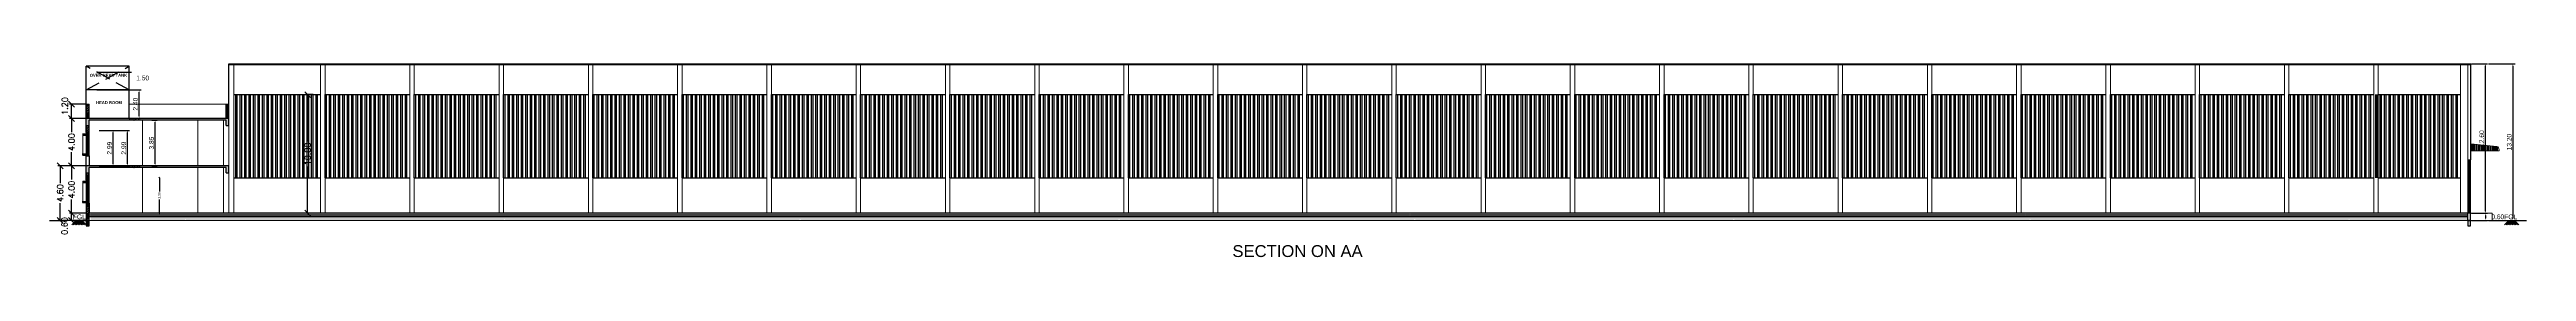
# Model space of a CAD drawing. Header units: metres. Extents: x 6804 to 7881, y 412 to 705.
# Drawn here: x 7270.3 to 7478.4, y 572.7 to 589 of the extents above; entities that cross this region are included whole.
import ezdxf

# ---------------------------------------------------------------- set-up
doc = ezdxf.new("R2010")
doc.units = ezdxf.units.M
doc.header["$LTSCALE"] = 5
doc.header["$PDSIZE"] = -1
doc.linetypes.add('HIDDEN', pattern=[0.375, 0.25, -0.125])
doc.layers.get('0').update_dxf_attribs({"color": 8, "linetype": 'CONTINUOUS'})
doc.layers.get('DEFPOINTS').update_dxf_attribs({"color": 8, "linetype": 'CONTINUOUS'})
for name, color, linetype in [('BLK_1_FLR_0_REGULAR_ROOM_1', 4, 'CONTINUOUS'), ('BLK_1_FLR_0_WC_BATH_HT', 223, 'CONTINUOUS'), ('BLK_1_FLR_1_REGULAR_ROOM_1', 4, 'CONTINUOUS'), ('BLK_1_FLR_1_WC_BATH_HT', 223, 'CONTINUOUS'), ('BLK_1_HT_OF_BLDG', 5, 'CONTINUOUS'), ('BLK_1_PLINTH_HEIGHT', 7, 'CONTINUOUS'), ('BLK_1_ROOF_WATER_TANK_HT', 235, 'CONTINUOUS'), ('DIM', 8, 'CONTINUOUS'), ('HATCH', 8, 'CONTINUOUS'), ('JSC-C-Partion Wall', 8, 'CONTINUOUS'), ('JSC-H-Dimension', 8, 'CONTINUOUS'), ('PDF2_Text', 7, 'CONTINUOUS'), ('TEXT NOTES', 200, 'CONTINUOUS'), ('WALL', 3, 'CONTINUOUS'), ('WINDOW', 5, 'CONTINUOUS')]:
    doc.layers.add(name, color=color, linetype=linetype)
for name, color, linetype, lineweight in [('BLK_1_MUMTY_HT', 83, 'CONTINUOUS', 0), ('JSC-F-Hatch', 8, 'CONTINUOUS', 13), ('SLAB', 10, 'CONTINUOUS', 20), ('THIN LINES', 117, 'CONTINUOUS', 5)]:
    doc.layers.add(name, color=color, linetype=linetype, lineweight=lineweight)
doc.styles.add('1', font='arial.ttf')
doc.styles.add('KK', font='arial.ttf')
doc.styles.add('PDF Arial', font='arial.ttf')
doc.styles.add('ROMANS', font='romans')
doc.styles.get("Standard").update_dxf_attribs({"font": 'arial.ttf'})
doc.styles.add('TITLE', font='arialbd.ttf')
doc.dimstyles.new('app', dxfattribs={"dimtxt": 0.2, "dimasz": 0.1, "dimexe": 0.18, "dimexo": 0.0625, "dimgap": 0.09, "dimtad": 0, "dimzin": 0, "dimdsep": 46, "dimtxsty": 'Standard', "dimblk": 'OBLIQUE', "dimcen": 0.09, "dimse1": 1, "dimse2": 1, "dimclrd": 8, "dimclre": 8, "dimclrt": 6, "dimadec": 0, "dimazin": 0, "dimtfac": 1, "dimtofl": 0, "dimtmove": 0, "dimatfit": 3, "dimfxl": 0, "dimtolj": 1, "dimtzin": 0, "dimarcsym": 0})
doc.dimstyles.new('FSO 100', dxfattribs={"dimtxt": 0.5, "dimasz": 0.5, "dimexe": 0.18, "dimexo": 0.0625, "dimgap": 0.09, "dimtad": 0, "dimzin": 0, "dimdsep": 46, "dimtxsty": 'ROMANS', "dimblk": 'OBLIQUE', "dimcen": 0.01, "dimclrd": 256, "dimclre": 256, "dimclrt": 7, "dimaunit": 1, "dimadec": 3, "dimazin": 0, "dimtfac": 1, "dimtofl": 0, "dimtmove": 1, "dimatfit": 3, "dimfxl": 0, "dimtolj": 1, "dimtzin": 0, "dimarcsym": 0})
doc.dimstyles.get("Standard").update_dxf_attribs({"dimtxt": 0.4, "dimasz": 0.18, "dimexe": 0.18, "dimexo": 0.0625, "dimgap": 0.1, "dimtad": 1, "dimtoh": 1, "dimzin": 0, "dimdsep": 46, "dimtxsty": '1', "dimcen": 0.09, "dimadec": 0, "dimazin": 0, "dimtfac": 1, "dimtofl": 0, "dimtmove": 2, "dimatfit": 3, "dimfxl": 0, "dimtolj": 1, "dimtzin": 0, "dimarcsym": 0})
pattern_1 = [(50, (5130.57912, 2903.36788), (0.1366385017, -0.011954314), [0.0142875, -0.1571625]), (355, (5130.57912, 2903.36788), (-0.026432566, 0.143292634), [0.01143, -0.125730438]), (100.4514447, (5130.5905, 2903.36688), (0.1102059353, 0.131338314), [0.0121425066, -0.1335676834]), (46.1842, (5130.57912, 2903.40598), (0.203309281, -0.031531746), [0.02143125, -0.23574375]), (96.6355576, (5130.59606, 2903.40335), (0.1780531, 0.185569593), [0.018213767, -0.200351706]), (351.184151, (5130.57912, 2903.40598), (0.1780531, 0.185569593), [0.017144975, -0.188594799]), (21, (5130.59817, 2903.39646), (0.1137107935, -0.0766988986), [0.0142875, -0.1571625]), (326, (5130.59817, 2903.39646), (0.046351521, 0.1381409746), [0.01143, -0.12573]), (71.451445, (5130.60764, 2903.39006), (0.1600623145, 0.0614420767), [0.0121425066, -0.133567453]), (37.5, (5130.579115, 2903.36788), (0.00231645244, 0.06341627915), [0, -0.124206, 0, -0.127635, 0, -0.12620625]), (7.5, (5130.579115, 2903.36788), (0.0501147469, 0.0751354311), [0, -0.072771, 0, -0.1213485, 0, -0.04810125]), (327.5, (5130.536634, 2903.36788), (0.1016929464, -0.004296558), [0, -0.047625, 0, -0.14859, 0, -0.1971675]), (317.5, (5130.51758, 2903.36788), (0.111096886, 0.0190698683), [0, -0.0619125, 0, -0.098679, 0, -0.1400175])]
pattern_2 = [(45, (5130.57912, 2903.36788), (-0.1010278814, 0.1010278814), []), (45, (5130.64647, 2903.36788), (-0.1010278814, 0.1010278814), [])]
pattern_3 = [(50, (5130.57912, 2898.96789), (0.1366385017, -0.011954314), [0.0142875, -0.1571625]), (355, (5130.57912, 2898.96789), (-0.026432566, 0.143292634), [0.01143, -0.125730438]), (100.4514447, (5130.5905, 2898.9669), (0.1102059353, 0.131338314), [0.0121425066, -0.1335676834]), (46.1842, (5130.57912, 2899.00599), (0.203309281, -0.031531746), [0.02143125, -0.23574375]), (96.6355576, (5130.59606, 2899.00336), (0.1780531, 0.185569593), [0.018213767, -0.200351706]), (351.184151, (5130.57912, 2899.006), (0.1780531, 0.185569593), [0.017144975, -0.188594799]), (21, (5130.59817, 2898.99646), (0.1137107935, -0.0766988986), [0.0142875, -0.1571625]), (326, (5130.59817, 2898.99646), (0.046351521, 0.1381409746), [0.01143, -0.12573]), (71.451445, (5130.60764, 2898.99007), (0.1600623145, 0.0614420767), [0.0121425066, -0.133567453]), (37.5, (5130.579116, 2898.96789), (0.00231645244, 0.06341627915), [0, -0.124206, 0, -0.127635, 0, -0.12620625]), (7.5, (5130.579116, 2898.96789), (0.0501147469, 0.0751354311), [0, -0.072771, 0, -0.1213485, 0, -0.04810125]), (327.5, (5130.536634, 2898.96789), (0.1016929464, -0.004296558), [0, -0.047625, 0, -0.14859, 0, -0.1971675]), (317.5, (5130.51758, 2898.96789), (0.111096886, 0.0190698683), [0, -0.0619125, 0, -0.098679, 0, -0.1400175])]
pattern_4 = [(90, (7285.92004, 579.37797), (-0.375, 0), []), (90, (7286.04504, 579.50297), (-0.375, 0), [])]
pattern_5 = [(50, (5130.57912, 2907.36788), (0.1366385017, -0.011954314), [0.0142875, -0.1571625]), (355, (5130.57912, 2907.36788), (-0.026432566, 0.143292634), [0.01143, -0.125730438]), (100.4514447, (5130.5905, 2907.36688), (0.1102059353, 0.131338314), [0.0121425066, -0.1335676834]), (46.1842, (5130.57912, 2907.40598), (0.203309281, -0.031531746), [0.02143125, -0.23574375]), (96.6355576, (5130.59606, 2907.40335), (0.1780531, 0.185569593), [0.018213767, -0.200351706]), (351.184151, (5130.57912, 2907.40598), (0.1780531, 0.185569593), [0.017144975, -0.188594799]), (21, (5130.59817, 2907.39646), (0.1137107935, -0.0766988986), [0.0142875, -0.1571625]), (326, (5130.59817, 2907.39646), (0.046351521, 0.1381409746), [0.01143, -0.12573]), (71.451445, (5130.60764, 2907.39006), (0.1600623145, 0.0614420767), [0.0121425066, -0.133567453]), (37.5, (5130.579117, 2907.36788), (0.00231645244, 0.06341627915), [0, -0.124206, 0, -0.127635, 0, -0.12620625]), (7.5, (5130.57912, 2907.36788), (0.0501147469, 0.0751354311), [0, -0.072771, 0, -0.1213485, 0, -0.04810125]), (327.5, (5130.536635, 2907.36788), (0.1016929464, -0.004296558), [0, -0.047625, 0, -0.14859, 0, -0.1971675]), (317.5, (5130.517585, 2907.36788), (0.111096886, 0.0190698683), [0, -0.0619125, 0, -0.098679, 0, -0.1400175])]
pattern_6 = [(50, (5130.57912, 2902.96789), (0.1366385017, -0.011954314), [0.0142875, -0.1571625]), (355, (5130.57912, 2902.96789), (-0.026432566, 0.143292634), [0.01143, -0.125730438]), (100.4514447, (5130.5905, 2902.9669), (0.1102059353, 0.131338314), [0.0121425066, -0.1335676834]), (46.1842, (5130.57912, 2903.00599), (0.203309281, -0.031531746), [0.02143125, -0.23574375]), (96.6355576, (5130.59606, 2903.00336), (0.1780531, 0.185569593), [0.018213767, -0.200351706]), (351.184151, (5130.57912, 2903.006), (0.1780531, 0.185569593), [0.017144975, -0.188594799]), (21, (5130.59817, 2902.99646), (0.1137107935, -0.0766988986), [0.0142875, -0.1571625]), (326, (5130.59817, 2902.99646), (0.046351521, 0.1381409746), [0.01143, -0.12573]), (71.451445, (5130.60764, 2902.99007), (0.1600623145, 0.0614420767), [0.0121425066, -0.133567453]), (37.5, (5130.579117, 2902.96789), (0.00231645244, 0.06341627915), [0, -0.124206, 0, -0.127635, 0, -0.12620625]), (7.5, (5130.57912, 2902.96789), (0.0501147469, 0.0751354311), [0, -0.072771, 0, -0.1213485, 0, -0.04810125]), (327.5, (5130.536636, 2902.96789), (0.1016929464, -0.004296558), [0, -0.047625, 0, -0.14859, 0, -0.1971675]), (317.5, (5130.51759, 2902.96789), (0.111096886, 0.0190698683), [0, -0.0619125, 0, -0.098679, 0, -0.1400175])]

# ---------------------------------------------------------------- blocks, each defined once
blk = doc.blocks.new('A$C7d2c14bc')
at = {"layer": 'WINDOW'}
for p, q in [((0, 1600), (0, 0)), ((0, 1550), (230, 1550)), ((0, 50), (230, 50)), ((72, 50), (72, 1550)), ((90, 50), (90, 1550)), ((90, 1500), (140, 1500)), ((90, 72), (140, 72)), ((140, 50), (140, 1550)), ((158, 50), (158, 1550)), ((230, 0), (230, 1600))]:
    blk.add_line(p, q, dxfattribs=at)
at = {"layer": 'WINDOW', "const_width": 8}
blk.add_lwpolyline([(115, 1500), (115, 72)], dxfattribs=at)
blk = doc.blocks.new('A$C6A8C6AF3')
at = {"layer": 'JSC-H-Dimension', "linetype": 'ByBlock'}
for p, q in [((-131, -80), (-53, 0)), ((-105, -80), (-27, 0)), ((-78, -80), (0, 0)), ((24, -80), (-54, 0)), ((-50, -80), (28, 0)), ((53, -80), (-26, 0)), ((-23, -80), (55, 0)), ((78, -80), (0, 0)), ((107, -80), (28, 0)), ((134, -80), (55, 0))]:
    blk.add_line(p, q, dxfattribs=at)
blk = doc.blocks.new('_Oblique')
at = {"color": 0, "linetype": 'ByBlock', "lineweight": -2}
blk.add_line((-0.5, -0.5), (0.5, 0.5), dxfattribs=at)
blk = doc.blocks.new('*D105')
at = {"layer": 'DEFPOINTS', "color": 0}
for p in [(7272.12, 580.38), (7273.36, 580.38), (7273.36, 576.38)]:
    blk.add_point(p, dxfattribs=at)
at = {"layer": 'DIM', "lineweight": -2}
for p, q in [((7273.3, 580.38), (7271.94, 580.38)), ((7272.12, 580.38), (7272.12, 579.23)), ((7272.12, 576.38), (7272.12, 577.53)), ((7273.3, 576.38), (7271.94, 576.38))]:
    blk.add_line(p, q, dxfattribs=at)
at = {"layer": 'DIM', "lineweight": -2, "xscale": 0.5, "yscale": 0.5, "zscale": 0.5}
for p, rotation in [((7272.12, 580.38), 90), ((7272.12, 576.38), 270)]:
    blk.add_blockref('_Oblique', p, dxfattribs=dict(at, rotation=rotation))
at = {"layer": 'DIM', "color": 7, "insert": (7272.12, 578.38), "char_height": 0.5, "attachment_point": 5, "rotation": 90, "style": 'ROMANS'}
blk.add_mtext('\\A1;4.00', dxfattribs=at)
blk = doc.blocks.new('*D106')
at = {"layer": 'DEFPOINTS', "color": 0}
for p in [(7272.12, 576.38), (7273.36, 576.38), (7273.36, 575.78)]:
    blk.add_point(p, dxfattribs=at)
at = {"layer": 'DIM', "lineweight": -2}
for p, q in [((7273.3, 576.38), (7271.94, 576.38)), ((7273.3, 575.78), (7271.94, 575.78)), ((7272.12, 575.78), (7272.12, 576.38))]:
    blk.add_line(p, q, dxfattribs=at)
at = {"layer": 'DIM', "lineweight": -2, "xscale": 0.5, "yscale": 0.5, "zscale": 0.5}
for p, rotation in [((7272.12, 576.38), 90), ((7272.12, 575.78), 270)]:
    blk.add_blockref('_Oblique', p, dxfattribs=dict(at, rotation=rotation))
at = {"layer": 'DIM', "color": 7, "insert": (7271.54, 575.31), "char_height": 0.5, "attachment_point": 5, "rotation": 90, "style": 'ROMANS'}
blk.add_mtext('\\A1;0.60', dxfattribs=at)
blk = doc.blocks.new('*D107')
at = {"layer": 'DEFPOINTS', "color": 0}
for p in [(7272.12, 585.58), (7273.36, 585.58), (7273.36, 584.38)]:
    blk.add_point(p, dxfattribs=at)
at = {"layer": 'DIM', "lineweight": -2}
for p, q in [((7273.3, 585.58), (7271.94, 585.58)), ((7272.12, 584.38), (7272.12, 585.58)), ((7273.3, 584.38), (7271.94, 584.38))]:
    blk.add_line(p, q, dxfattribs=at)
at = {"layer": 'DIM', "lineweight": -2, "xscale": 0.5, "yscale": 0.5, "zscale": 0.5}
for p, rotation in [((7272.12, 585.58), 90), ((7272.12, 584.38), 270)]:
    blk.add_blockref('_Oblique', p, dxfattribs=dict(at, rotation=rotation))
at = {"layer": 'DIM', "color": 7, "insert": (7271.56, 585.42), "char_height": 0.5, "attachment_point": 5, "rotation": 90, "style": 'ROMANS'}
blk.add_mtext('\\A1;1.20', dxfattribs=at)
blk = doc.blocks.new('*D108')
at = {"layer": 'DEFPOINTS', "color": 0}
for p in [(7271.16, 580.38), (7273.36, 580.38), (7273.36, 575.78)]:
    blk.add_point(p, dxfattribs=at)
at = {"layer": 'DIM', "lineweight": -2}
for p, q in [((7273.3, 580.38), (7270.98, 580.38)), ((7271.16, 580.38), (7271.16, 578.93)), ((7271.16, 575.78), (7271.16, 577.23)), ((7273.3, 575.78), (7270.98, 575.78))]:
    blk.add_line(p, q, dxfattribs=at)
at = {"layer": 'DIM', "lineweight": -2, "xscale": 0.5, "yscale": 0.5, "zscale": 0.5}
for p, rotation in [((7271.16, 580.38), 90), ((7271.16, 575.78), 270)]:
    blk.add_blockref('_Oblique', p, dxfattribs=dict(at, rotation=rotation))
at = {"layer": 'DIM', "color": 7, "insert": (7271.16, 578.08), "char_height": 0.5, "attachment_point": 5, "rotation": 90, "style": 'ROMANS'}
blk.add_mtext('\\A1;4.60', dxfattribs=at)
blk = doc.blocks.new('*D109')
at = {"layer": 'BLK_1_PLINTH_HEIGHT', "color": 0, "lineweight": -2, "ltscale": 400}
for p, q in [((7473.75, 576.38), (7475.11, 576.38)), ((7473.75, 575.78), (7475.11, 575.78)), ((7474.93, 576.2), (7474.93, 575.96))]:
    blk.add_line(p, q, dxfattribs=at)
at = {"layer": 'BLK_1_PLINTH_HEIGHT', "color": 0, "ltscale": 400}
for points in [[(7474.9, 576.2), (7474.96, 576.2), (7474.93, 576.38)], [(7474.9, 575.96), (7474.96, 575.96), (7474.93, 575.78)]]:
    blk.add_solid(points, dxfattribs=at)
at = {"layer": 'DEFPOINTS', "color": 0, "ltscale": 400}
for p in [(7473.69, 576.38), (7473.69, 575.78), (7474.93, 575.78)]:
    blk.add_point(p, dxfattribs=at)
at = {"layer": 'BLK_1_PLINTH_HEIGHT', "color": 0, "ltscale": 400, "insert": (7475.97, 576.08), "char_height": 0.4, "attachment_point": 5, "style": '1'}
blk.add_mtext('\\A1;0.60', dxfattribs=at)
blk = doc.blocks.new('*D110')
at = {"layer": 'BLK_1_HT_OF_BLDG', "color": 0, "lineweight": -2}
for p, q in [((7475.19, 588.98), (7477.42, 588.98)), ((7477.24, 588.8), (7477.24, 575.96)), ((7475.19, 575.78), (7477.42, 575.78))]:
    blk.add_line(p, q, dxfattribs=at)
at = {"layer": 'BLK_1_HT_OF_BLDG', "color": 0}
for points in [[(7477.21, 588.8), (7477.27, 588.8), (7477.24, 588.98)], [(7477.21, 575.96), (7477.27, 575.96), (7477.24, 575.78)]]:
    blk.add_solid(points, dxfattribs=at)
at = {"layer": 'DEFPOINTS', "color": 0}
for p in [(7475.13, 588.98), (7475.12, 575.78), (7477.24, 575.78)]:
    blk.add_point(p, dxfattribs=at)
at = {"layer": 'BLK_1_HT_OF_BLDG', "color": 0, "insert": (7476.94, 582.38), "char_height": 0.4, "attachment_point": 5, "rotation": 90, "style": '1'}
blk.add_mtext('\\A1;13.20', dxfattribs=at)
blk = doc.blocks.new('*D111')
at = {"layer": 'BLK_1_FLR_0_REGULAR_ROOM_1', "color": 0, "lineweight": -2}
for p, q in [((7473.75, 588.98), (7475.11, 588.98)), ((7474.93, 576.56), (7474.93, 588.8)), ((7473.75, 576.38), (7475.11, 576.38))]:
    blk.add_line(p, q, dxfattribs=at)
at = {"layer": 'BLK_1_FLR_0_REGULAR_ROOM_1', "color": 0}
for points in [[(7474.9, 588.8), (7474.96, 588.8), (7474.93, 588.98)], [(7474.9, 576.56), (7474.96, 576.56), (7474.93, 576.38)]]:
    blk.add_solid(points, dxfattribs=at)
at = {"layer": 'DEFPOINTS', "color": 0}
for p in [(7473.69, 588.98), (7474.93, 588.98), (7473.69, 576.38)]:
    blk.add_point(p, dxfattribs=at)
at = {"layer": 'BLK_1_FLR_0_REGULAR_ROOM_1', "color": 0, "insert": (7474.62, 582.68), "char_height": 0.4, "attachment_point": 5, "rotation": 90, "style": '1'}
blk.add_mtext('\\A1;12.60', dxfattribs=at)
blk = doc.blocks.new('*D112')
at = {"layer": 'DEFPOINTS', "color": 0}
for p in [(7272.12, 584.38), (7273.36, 584.38), (7273.36, 580.38)]:
    blk.add_point(p, dxfattribs=at)
at = {"layer": 'DIM', "lineweight": -2}
for p, q in [((7273.3, 584.38), (7271.94, 584.38)), ((7272.12, 584.38), (7272.12, 583.23)), ((7272.12, 580.38), (7272.12, 581.53)), ((7273.3, 580.38), (7271.94, 580.38))]:
    blk.add_line(p, q, dxfattribs=at)
at = {"layer": 'DIM', "lineweight": -2, "xscale": 0.5, "yscale": 0.5, "zscale": 0.5}
for p, rotation in [((7272.12, 584.38), 90), ((7272.12, 580.38), 270)]:
    blk.add_blockref('_Oblique', p, dxfattribs=dict(at, rotation=rotation))
at = {"layer": 'DIM', "color": 7, "insert": (7272.12, 582.38), "char_height": 0.5, "attachment_point": 5, "rotation": 90, "style": 'ROMANS'}
blk.add_mtext('\\A1;4.00', dxfattribs=at)
blk = doc.blocks.new('*D113')
at = {"layer": 'DEFPOINTS', "color": 0}
for p in [(7291.96, 586.38), (7292.48, 586.38), (7292.48, 576.38)]:
    blk.add_point(p, dxfattribs=at)
at = {"layer": 'DIM', "lineweight": -2}
for p, q in [((7292.42, 586.38), (7291.78, 586.38)), ((7291.96, 586.38), (7291.96, 582.43)), ((7291.96, 576.38), (7291.96, 580.32)), ((7292.42, 576.38), (7291.78, 576.38))]:
    blk.add_line(p, q, dxfattribs=at)
at = {"layer": 'DIM', "lineweight": -2, "xscale": 0.5, "yscale": 0.5, "zscale": 0.5}
for p, rotation in [((7291.96, 586.38), 90), ((7291.96, 576.38), 270)]:
    blk.add_blockref('_Oblique', p, dxfattribs=dict(at, rotation=rotation))
at = {"layer": 'DIM', "color": 7, "insert": (7291.96, 581.38), "char_height": 0.5, "attachment_point": 5, "rotation": 90, "style": 'ROMANS'}
blk.add_mtext('\\A1;10.00', dxfattribs=at)
blk = doc.blocks.new('*D55')
at = {"layer": 'BLK_1_ROOF_WATER_TANK_HT', "color": 0, "lineweight": -2}
for p, q in [((7274.25, 588.28), (7277.15, 588.28)), ((7276.97, 586.96), (7276.97, 588.1)), ((7274.25, 586.78), (7277.15, 586.78))]:
    blk.add_line(p, q, dxfattribs=at)
at = {"layer": 'BLK_1_ROOF_WATER_TANK_HT', "color": 0}
for points in [[(7276.94, 588.1), (7277, 588.1), (7276.97, 588.28)], [(7276.94, 586.96), (7277, 586.96), (7276.97, 586.78)]]:
    blk.add_solid(points, dxfattribs=at)
at = {"layer": 'DEFPOINTS', "color": 0}
for p in [(7274.19, 588.28), (7276.97, 588.28), (7274.19, 586.78)]:
    blk.add_point(p, dxfattribs=at)
at = {"layer": 'BLK_1_ROOF_WATER_TANK_HT', "color": 0, "insert": (7278.1, 587.78), "char_height": 0.4, "attachment_point": 5, "style": '1'}
blk.add_mtext('\\A1;1.50', dxfattribs=at)
blk = doc.blocks.new('*D79')
at = {"layer": 'BLK_1_FLR_0_WC_BATH_HT', "lineweight": -2}
for p, q in [((7279.5, 579.38), (7279.5, 578.23)), ((7279.5, 576.38), (7279.5, 577.53))]:
    blk.add_line(p, q, dxfattribs=at)
at = {"layer": 'DEFPOINTS', "color": 0}
for p in [(7279.5, 579.38), (7279.51, 579.38, 0), (7279.51, 576.38)]:
    blk.add_point(p, dxfattribs=at)
at = {"layer": 'BLK_1_FLR_0_WC_BATH_HT', "lineweight": -2, "xscale": 0.1, "yscale": 0.1, "zscale": 0.1}
for p, rotation in [((7279.5, 579.38), 90), ((7279.5, 576.38), 270)]:
    blk.add_blockref('_Oblique', p, dxfattribs=dict(at, rotation=rotation))
at = {"layer": 'BLK_1_FLR_0_WC_BATH_HT', "insert": (7279.5, 577.88), "char_height": 0.2, "attachment_point": 5, "rotation": 90}
blk.add_mtext('\\A1;3.00', dxfattribs=at)
blk = doc.blocks.new('*D193')
at = {"layer": 'BLK_1_MUMTY_HT', "color": 0, "lineweight": -2}
for p, q in [((7277.03, 586.78), (7277.98, 586.78)), ((7277.8, 584.56), (7277.8, 586.6)), ((7279.84, 584.38), (7277.62, 584.38))]:
    blk.add_line(p, q, dxfattribs=at)
at = {"layer": 'BLK_1_MUMTY_HT', "color": 0}
for points in [[(7277.77, 586.6), (7277.83, 586.6), (7277.8, 586.78)], [(7277.77, 584.56), (7277.83, 584.56), (7277.8, 584.38)]]:
    blk.add_solid(points, dxfattribs=at)
at = {"layer": 'DEFPOINTS', "color": 0}
for p in [(7276.97, 586.78), (7277.8, 586.78), (7279.91, 584.38)]:
    blk.add_point(p, dxfattribs=at)
at = {"layer": 'BLK_1_MUMTY_HT', "color": 0, "insert": (7277.49, 585.58), "char_height": 0.4, "attachment_point": 5, "rotation": 90, "style": '1'}
blk.add_mtext('\\A1;2.40', dxfattribs=at)
blk = doc.blocks.new('*D194')
at = {"layer": 'BLK_1_FLR_1_REGULAR_ROOM_1', "color": 4, "lineweight": -2}
for p, q in [((7278.86, 584.23), (7279.32, 584.23)), ((7279.14, 580.56), (7279.14, 584.05)), ((7278.86, 580.38), (7279.32, 580.38))]:
    blk.add_line(p, q, dxfattribs=at)
at = {"layer": 'BLK_1_FLR_1_REGULAR_ROOM_1', "color": 4}
for points in [[(7279.11, 584.05), (7279.17, 584.05), (7279.14, 584.23)], [(7279.11, 580.56), (7279.17, 580.56), (7279.14, 580.38)]]:
    blk.add_solid(points, dxfattribs=at)
at = {"layer": 'DEFPOINTS', "color": 0}
for p in [(7278.8, 584.23), (7279.14, 584.23), (7278.8, 580.38)]:
    blk.add_point(p, dxfattribs=at)
at = {"layer": 'BLK_1_FLR_1_REGULAR_ROOM_1', "color": 4, "insert": (7278.84, 582.3), "char_height": 0.4, "attachment_point": 5, "rotation": 90, "style": '1'}
blk.add_mtext('\\A1;3.85', dxfattribs=at)
blk = doc.blocks.new('*D195')
at = {"layer": 'BLK_1_FLR_1_WC_BATH_HT', "color": 0, "lineweight": -2}
for p, q in [((7274.43, 583.37), (7275.79, 583.37)), ((7275.61, 580.56), (7275.61, 583.19)), ((7274.43, 580.38), (7275.79, 580.38))]:
    blk.add_line(p, q, dxfattribs=at)
at = {"layer": 'BLK_1_FLR_1_WC_BATH_HT', "color": 0}
for points in [[(7275.58, 583.19), (7275.64, 583.19), (7275.61, 583.37)], [(7275.58, 580.56), (7275.64, 580.56), (7275.61, 580.38)]]:
    blk.add_solid(points, dxfattribs=at)
at = {"layer": 'DEFPOINTS', "color": 0}
for p in [(7274.37, 583.37), (7275.61, 583.37), (7274.37, 580.38)]:
    blk.add_point(p, dxfattribs=at)
at = {"layer": 'BLK_1_FLR_1_WC_BATH_HT', "color": 0, "insert": (7275.31, 581.87), "char_height": 0.4, "attachment_point": 5, "rotation": 90, "style": '1'}
blk.add_mtext('\\A1;2.99', dxfattribs=at)
blk = doc.blocks.new('*D210')
at = {"layer": 'BLK_1_FLR_1_WC_BATH_HT', "color": 0, "lineweight": -2}
for p, q in [((7275.63, 583.37), (7276.99, 583.37)), ((7276.81, 580.56), (7276.81, 583.19)), ((7275.63, 580.38), (7276.99, 580.38))]:
    blk.add_line(p, q, dxfattribs=at)
at = {"layer": 'BLK_1_FLR_1_WC_BATH_HT', "color": 0}
for points in [[(7276.78, 583.19), (7276.84, 583.19), (7276.81, 583.37)], [(7276.78, 580.56), (7276.84, 580.56), (7276.81, 580.38)]]:
    blk.add_solid(points, dxfattribs=at)
at = {"layer": 'DEFPOINTS', "color": 0}
for p in [(7275.56, 583.37), (7276.81, 583.37), (7275.56, 580.38)]:
    blk.add_point(p, dxfattribs=at)
at = {"layer": 'BLK_1_FLR_1_WC_BATH_HT', "color": 0, "insert": (7276.51, 581.87), "char_height": 0.4, "attachment_point": 5, "rotation": 90, "style": '1'}
blk.add_mtext('\\A1;2.99', dxfattribs=at)

msp = doc.modelspace()

# ---------------------------------------------------------------- hatches: boundary and pattern name
at = {"layer": 'HATCH'}
h = msp.add_hatch(dxfattribs=at)
h.set_pattern_fill('ANSI32', color=256, scale=0.015, angle=360)
h.set_pattern_definition([(45, (5130.57912, 2903.36788), (-0.1010278814, 0.1010278814), []), (45, (5130.64647, 2903.36788), (-0.1010278814, 0.1010278814), [])])
h.paths.add_polyline_path([(7273.59, 585.578), (7273.36, 585.578), (7273.36, 584.378), (7273.59, 584.378)])
h = msp.add_hatch(dxfattribs=at)
h.set_pattern_fill('ANSI32', color=256, scale=0.015, angle=360)
h.set_pattern_definition([(45, (5142.3381, 2903.36788), (-0.1010278814, 0.1010278814), []), (45, (5142.40545, 2903.36788), (-0.1010278814, 0.1010278814), [])])
h.paths.add_polyline_path([(7285.349, 585.578), (7285.119, 585.578), (7285.119, 584.378), (7285.349, 584.378)])
h = msp.add_hatch(dxfattribs=at)
h.set_pattern_fill('ANSI32', color=256, angle=45)
h.set_pattern_definition(pattern_4)
h.paths.add_polyline_path([(7285.92, 579.378), (7285.92, 586.378), (7293.045, 586.378), (7293.045, 579.378)])
h = msp.add_hatch(dxfattribs=at)
h.set_pattern_fill('ANSI32', color=256, angle=45)
h.set_pattern_definition(pattern_4)
h.paths.add_polyline_path([(7293.42, 579.378), (7293.42, 586.378), (7300.545, 586.378), (7300.545, 579.378)])
h = msp.add_hatch(dxfattribs=at)
h.set_pattern_fill('ANSI32', color=256, angle=45)
h.set_pattern_definition(pattern_4)
h.paths.add_polyline_path([(7300.92, 579.378), (7300.92, 586.378), (7308.045, 586.378), (7308.045, 579.378)])
h = msp.add_hatch(dxfattribs=at)
h.set_pattern_fill('ANSI32', color=256, angle=45)
h.set_pattern_definition(pattern_4)
h.paths.add_polyline_path([(7308.42, 579.378), (7308.42, 586.378), (7315.545, 586.378), (7315.545, 579.378)])
h = msp.add_hatch(dxfattribs=at)
h.set_pattern_fill('ANSI32', color=256, angle=45)
h.set_pattern_definition([(90, (7293.42004, 579.37797), (-0.375, 0), []), (90, (7293.54504, 579.50297), (-0.375, 0), [])])
h.paths.add_polyline_path([(7315.92, 579.378), (7315.92, 586.378), (7323.045, 586.378), (7323.045, 579.378)])
h = msp.add_hatch(dxfattribs=at)
h.set_pattern_fill('ANSI32', color=256, angle=45)
h.set_pattern_definition([(90, (7300.92004, 579.37797), (-0.375, 0), []), (90, (7301.04504, 579.50297), (-0.375, 0), [])])
h.paths.add_polyline_path([(7323.42, 579.378), (7323.42, 586.378), (7330.545, 586.378), (7330.545, 579.378)])
h = msp.add_hatch(dxfattribs=at)
h.set_pattern_fill('ANSI32', color=256, angle=45)
h.set_pattern_definition([(90, (7308.42004, 579.37797), (-0.375, 0), []), (90, (7308.54504, 579.50297), (-0.375, 0), [])])
h.paths.add_polyline_path([(7330.92, 579.378), (7330.92, 586.378), (7338.045, 586.378), (7338.045, 579.378)])
h = msp.add_hatch(dxfattribs=at)
h.set_pattern_fill('ANSI32', color=256, angle=45)
h.set_pattern_definition([(90, (7315.92004, 579.37797), (-0.375, 0), []), (90, (7316.04504, 579.50297), (-0.375, 0), [])])
h.paths.add_polyline_path([(7338.42, 579.378), (7338.42, 586.378), (7345.545, 586.378), (7345.545, 579.378)])
h = msp.add_hatch(dxfattribs=at)
h.set_pattern_fill('ANSI32', color=256, angle=45)
h.set_pattern_definition([(90, (7323.42004, 579.37797), (-0.375, 0), []), (90, (7323.54504, 579.50297), (-0.375, 0), [])])
h.paths.add_polyline_path([(7345.92, 579.378), (7345.92, 586.378), (7353.045, 586.378), (7353.045, 579.378)])
h = msp.add_hatch(dxfattribs=at)
h.set_pattern_fill('ANSI32', color=256, angle=45)
h.set_pattern_definition([(90, (7330.92004, 579.37797), (-0.375, 0), []), (90, (7331.04504, 579.50297), (-0.375, 0), [])])
h.paths.add_polyline_path([(7353.42, 579.378), (7353.42, 586.378), (7360.545, 586.378), (7360.545, 579.378)])
h = msp.add_hatch(dxfattribs=at)
h.set_pattern_fill('ANSI32', color=256, angle=45)
h.set_pattern_definition([(90, (7338.42004, 579.37797), (-0.375, 0), []), (90, (7338.54504, 579.50297), (-0.375, 0), [])])
h.paths.add_polyline_path([(7360.92, 579.378), (7360.92, 586.378), (7368.045, 586.378), (7368.045, 579.378)])
h = msp.add_hatch(dxfattribs=at)
h.set_pattern_fill('ANSI32', color=256, angle=45)
h.set_pattern_definition([(90, (7345.92004, 579.37797), (-0.375, 0), []), (90, (7346.04504, 579.50297), (-0.375, 0), [])])
h.paths.add_polyline_path([(7368.42, 579.378), (7368.42, 586.378), (7375.545, 586.378), (7375.545, 579.378)])
h = msp.add_hatch(dxfattribs=at)
h.set_pattern_fill('ANSI32', color=256, angle=45)
h.set_pattern_definition([(90, (7353.42004, 579.37797), (-0.375, 0), []), (90, (7353.54504, 579.50297), (-0.375, 0), [])])
h.paths.add_polyline_path([(7375.92, 579.378), (7375.92, 586.378), (7383.045, 586.378), (7383.045, 579.378)])
h = msp.add_hatch(dxfattribs=at)
h.set_pattern_fill('ANSI32', color=256, angle=45)
h.set_pattern_definition([(90, (7360.92004, 579.37797), (-0.375, 0), []), (90, (7361.04504, 579.50297), (-0.375, 0), [])])
h.paths.add_polyline_path([(7383.42, 579.378), (7383.42, 586.378), (7390.545, 586.378), (7390.545, 579.378)])
h = msp.add_hatch(dxfattribs=at)
h.set_pattern_fill('ANSI32', color=256, angle=45)
h.set_pattern_definition([(90, (7368.42004, 579.37797), (-0.375, 0), []), (90, (7368.54504, 579.50297), (-0.375, 0), [])])
h.paths.add_polyline_path([(7390.92, 579.378), (7390.92, 586.378), (7398.045, 586.378), (7398.045, 579.378)])
h = msp.add_hatch(dxfattribs=at)
h.set_pattern_fill('ANSI32', color=256, angle=45)
h.set_pattern_definition([(90, (7375.92004, 579.37797), (-0.375, 0), []), (90, (7376.04504, 579.50297), (-0.375, 0), [])])
h.paths.add_polyline_path([(7398.42, 579.378), (7398.42, 586.378), (7405.545, 586.378), (7405.545, 579.378)])
h = msp.add_hatch(dxfattribs=at)
h.set_pattern_fill('ANSI32', color=256, angle=45)
h.set_pattern_definition([(90, (7383.42004, 579.37797), (-0.375, 0), []), (90, (7383.54504, 579.50297), (-0.375, 0), [])])
h.paths.add_polyline_path([(7405.92, 579.378), (7405.92, 586.378), (7413.045, 586.378), (7413.045, 579.378)])
h = msp.add_hatch(dxfattribs=at)
h.set_pattern_fill('ANSI32', color=256, angle=45)
h.set_pattern_definition([(90, (7390.92004, 579.37797), (-0.375, 0), []), (90, (7391.04504, 579.50297), (-0.375, 0), [])])
h.paths.add_polyline_path([(7413.42, 579.378), (7413.42, 586.378), (7420.545, 586.378), (7420.545, 579.378)])
h = msp.add_hatch(dxfattribs=at)
h.set_pattern_fill('ANSI32', color=256, angle=45)
h.set_pattern_definition([(90, (7398.42004, 579.37797), (-0.375, 0), []), (90, (7398.54504, 579.50297), (-0.375, 0), [])])
h.paths.add_polyline_path([(7420.92, 579.378), (7420.92, 586.378), (7428.045, 586.378), (7428.045, 579.378)])
h = msp.add_hatch(dxfattribs=at)
h.set_pattern_fill('ANSI32', color=256, angle=45)
h.set_pattern_definition([(90, (7405.92004, 579.37797), (-0.375, 0), []), (90, (7406.04504, 579.50297), (-0.375, 0), [])])
h.paths.add_polyline_path([(7428.42, 579.378), (7428.42, 586.378), (7435.545, 586.378), (7435.545, 579.378)])
h = msp.add_hatch(dxfattribs=at)
h.set_pattern_fill('ANSI32', color=256, angle=45)
h.set_pattern_definition([(90, (7413.42004, 579.37797), (-0.375, 0), []), (90, (7413.54504, 579.50297), (-0.375, 0), [])])
h.paths.add_polyline_path([(7435.92, 579.378), (7435.92, 586.378), (7443.045, 586.378), (7443.045, 579.378)])
h = msp.add_hatch(dxfattribs=at)
h.set_pattern_fill('ANSI32', color=256, angle=45)
h.set_pattern_definition([(90, (7420.92004, 579.37797), (-0.375, 0), []), (90, (7421.04504, 579.50297), (-0.375, 0), [])])
h.paths.add_polyline_path([(7443.42, 579.378), (7443.42, 586.378), (7450.545, 586.378), (7450.545, 579.378)])
h = msp.add_hatch(dxfattribs=at)
h.set_pattern_fill('ANSI32', color=256, angle=45)
h.set_pattern_definition([(90, (7428.42004, 579.37797), (-0.375, 0), []), (90, (7428.54504, 579.50297), (-0.375, 0), [])])
h.paths.add_polyline_path([(7450.92, 579.378), (7450.92, 586.378), (7458.045, 586.378), (7458.045, 579.378)])
h = msp.add_hatch(dxfattribs=at)
h.set_pattern_fill('ANSI32', color=256, angle=45)
h.set_pattern_definition([(90, (7435.92004, 579.37797), (-0.375, 0), []), (90, (7436.04504, 579.50297), (-0.375, 0), [])])
h.paths.add_polyline_path([(7458.42, 579.378), (7458.42, 586.378), (7465.545, 586.378), (7465.545, 579.378)])
h = msp.add_hatch(dxfattribs=at)
h.set_pattern_fill('ANSI32', color=256, angle=45)
h.set_pattern_definition([(90, (7443.2155, 579.37797), (-0.375, 0), []), (90, (7443.3405, 579.50297), (-0.375, 0), [])])
h.paths.add_polyline_path([(7465.715, 579.378), (7465.715, 586.378), (7472.84, 586.378), (7472.84, 579.378)])
h = msp.add_hatch(dxfattribs=at)
h.set_pattern_fill('AR-CONC', color=256, scale=0.00075, angle=360)
h.set_pattern_definition(pattern_6)
h.paths.add_polyline_path([(7273.36, 583.078), (7273.06, 583.078), (7273.06, 582.978), (7273.36, 582.978)])
h = msp.add_hatch(dxfattribs=at)
h.set_pattern_fill('AR-CONC', color=256, scale=0.00075, angle=360)
h.set_pattern_definition(pattern_5)
h.paths.add_polyline_path([(7277.02, 584.378), (7273.36, 584.378), (7273.36, 583.778), (7273.59, 583.778), (7273.59, 584.228), (7277.02, 584.228)])
h = msp.add_hatch(dxfattribs=at)
h.set_pattern_fill('ANSI32', color=256, scale=0.015, angle=360)
h.set_pattern_definition([(45, (5130.57912, 2907.36788), (-0.1010278814, 0.1010278814), []), (45, (5130.64647, 2907.36788), (-0.1010278814, 0.1010278814), [])])
h.paths.add_polyline_path([(7273.59, 583.778), (7273.36, 583.778), (7273.36, 583.178), (7273.59, 583.178)])
h = msp.add_hatch(dxfattribs=at)
h.set_pattern_fill('AR-CONC', color=256, scale=0.00075, angle=360)
h.set_pattern_definition(pattern_6)
h.paths.add_polyline_path([(7273.59, 583.178), (7273.36, 583.178), (7273.36, 582.978), (7273.59, 582.978), (7273.59, 582.978)])
h = msp.add_hatch(dxfattribs=at)
h.set_pattern_fill('AR-CONC', color=256, scale=0.00075, angle=360)
h.set_pattern_definition(pattern_5)
h.paths.add_polyline_path([(7277.935, 584.378), (7277.02, 584.378), (7277.02, 584.228), (7277.935, 584.228)])
h = msp.add_hatch(dxfattribs=at)
h.set_pattern_fill('AR-CONC', color=256, scale=0.00075, angle=360)
h.set_pattern_definition(pattern_5)
h.paths.add_polyline_path([(7285.349, 584.378), (7277.935, 584.378), (7277.935, 584.228), (7285.119, 584.228), (7285.119, 583.778), (7285.349, 583.778)])
h = msp.add_hatch(dxfattribs=at)
h.set_pattern_fill('AR-CONC', color=256, scale=0.00075, angle=360)
h.set_pattern_definition(pattern_5)
h.paths.add_polyline_path([(7273.36, 581.378), (7273.06, 581.378), (7273.06, 581.278), (7273.36, 581.278)])
h = msp.add_hatch(dxfattribs=at)
h.set_pattern_fill('AR-CONC', color=256, scale=0.00075, angle=360)
h.set_pattern_definition(pattern_5)
h.paths.add_polyline_path([(7273.59, 581.378), (7273.36, 581.378), (7273.36, 581.278), (7273.36, 581.278), (7273.36, 581.228), (7273.59, 581.228)])
h = msp.add_hatch(dxfattribs=at)
h.set_pattern_fill('ANSI32', color=256, scale=0.02, angle=45)
h.set_pattern_definition([(90, (5504.412, 3708.13706), (-0.1905, 1e-16), []), (90, (5504.4755, 3708.20056), (-0.1905, 1e-16), [])])
h.paths.add_polyline_path([(7475.501, 581.646), (7476.081, 581.646), (7476.081, 581.734, 0.3187078), (7475.88, 582.017), (7473.696, 582.24), (7473.711, 581.646)])
h = msp.add_hatch(dxfattribs=at)
h.set_pattern_fill('AR-CONC', color=256, scale=0.00075, angle=360)
h.set_pattern_definition(pattern_3)
h.paths.add_polyline_path([(7273.36, 579.078), (7273.06, 579.078), (7273.06, 578.978), (7273.36, 578.978)])
h = msp.add_hatch(dxfattribs=at)
h.set_pattern_fill('AR-CONC', color=256, scale=0.00075, angle=360)
h.set_pattern_definition(pattern_1)
h.paths.add_polyline_path([(7277.02, 580.378), (7273.36, 580.378), (7273.36, 579.778), (7273.59, 579.778), (7273.59, 580.228), (7277.02, 580.228)])
h = msp.add_hatch(dxfattribs=at)
h.set_pattern_fill('ANSI32', color=256, scale=0.015, angle=360)
h.set_pattern_definition(pattern_2)
h.paths.add_polyline_path([(7273.59, 579.778), (7273.36, 579.778), (7273.36, 579.178), (7273.59, 579.178)])
h = msp.add_hatch(dxfattribs=at)
h.set_pattern_fill('AR-CONC', color=256, scale=0.00075, angle=360)
h.set_pattern_definition(pattern_3)
h.paths.add_polyline_path([(7273.59, 579.178), (7273.36, 579.178), (7273.36, 578.978), (7273.59, 578.978), (7273.59, 578.978)])
h = msp.add_hatch(dxfattribs=at)
h.set_pattern_fill('AR-CONC', color=256, scale=0.00075, angle=360)
h.set_pattern_definition(pattern_1)
h.paths.add_polyline_path([(7277.935, 580.378), (7277.02, 580.378), (7277.02, 580.228), (7277.935, 580.228)])
h = msp.add_hatch(dxfattribs=at)
h.set_pattern_fill('AR-CONC', color=256, scale=0.00075, angle=360)
h.set_pattern_definition(pattern_1)
h.paths.add_polyline_path([(7285.349, 580.378), (7277.935, 580.378), (7277.935, 580.228), (7285.119, 580.228), (7285.119, 579.778), (7285.349, 579.778)])
h = msp.add_hatch(dxfattribs=at)
h.set_pattern_fill('AR-CONC', color=256, scale=0.00075, angle=360)
h.set_pattern_definition(pattern_1)
h.paths.add_polyline_path([(7273.36, 577.378), (7273.06, 577.378), (7273.06, 577.278), (7273.36, 577.278)])
h = msp.add_hatch(dxfattribs=at)
h.set_pattern_fill('AR-CONC', color=256, scale=0.00075, angle=360)
h.set_pattern_definition(pattern_1)
h.paths.add_polyline_path([(7273.59, 577.378), (7273.36, 577.378), (7273.36, 577.278), (7273.36, 577.278), (7273.36, 577.228), (7273.59, 577.228)])
h = msp.add_hatch(dxfattribs=at)
h.set_pattern_fill('ANSI32', color=256, scale=0.015, angle=360)
h.set_pattern_definition(pattern_2)
h.paths.add_polyline_path([(7273.59, 577.228), (7273.59, 576.378), (7273.59, 576.378), (7273.59, 576.078), (7273.59, 575.778), (7273.59, 575.328), (7273.36, 575.328), (7273.36, 575.778), (7273.36, 577.228)])
h = msp.add_hatch(dxfattribs=at)
h.set_pattern_fill('AR-CONC', color=256, scale=0.00075, angle=360)
h.set_pattern_definition([(50, (5697.55052, 1968.75649), (0.136638502, -0.011954314), [0.0142875, -0.1571625]), (355, (5697.55052, 1968.75649), (-0.026432566, 0.143292634), [0.01143, -0.125730438]), (100.451445, (5697.5619, 1968.7555), (0.110205935, 0.131338314), [0.012142507, -0.133567683]), (46.1842, (5697.55052, 1968.79459), (0.20330928, -0.031531746), [0.02143125, -0.23574375]), (96.635558, (5697.56746, 1968.79196), (0.1780531, 0.185569593), [0.018213767, -0.200351706]), (351.184151, (5697.55052, 1968.7946), (0.1780531, 0.185569593), [0.017144975, -0.188594799]), (21, (5697.56957, 1968.78507), (0.1137107935, -0.0766988986), [0.0142875, -0.1571625]), (326, (5697.56957, 1968.78507), (0.046351521, 0.138140975), [0.01143, -0.12573]), (71.451445, (5697.57905, 1968.77867), (0.1600623145, 0.061442077), [0.012142507, -0.133567453]), (37.5, (5697.55052, 1968.75649), (0.0023164524, 0.0634162792), [0, -0.124206, 0, -0.127635, 0, -0.12620625]), (7.5, (5697.55052, 1968.75649), (0.0501147469, 0.0751354311), [0, -0.072771, 0, -0.1213485, 0, -0.04810125]), (327.5, (5697.50804, 1968.75649), (0.1016929464, -0.004296558), [0, -0.047625, 0, -0.14859, 0, -0.1971675]), (317.5, (5697.48899, 1968.75649), (0.111096886, 0.0190698683), [0, -0.0619125, 0, -0.098679, 0, -0.1400175])])
h.paths.add_polyline_path([(7273.59, 575.778), (7273.36, 575.778), (7273.36, 575.328), (7273.59, 575.328)])
at = {"layer": 'HATCH', "ltscale": 2}
h = msp.add_hatch(dxfattribs=at)
h.set_pattern_fill('AR-CONC', color=256, scale=0.01)
h.set_pattern_definition([(50, (593.5622, 555.8962), (1.8218467, -0.15939086), [0.1905, -2.0955]), (355, (593.5622, 555.8962), (-0.3524342, 1.91056845), [0.1524, -1.67640584]), (100.451445, (593.714, 555.8829), (1.46941247, 1.7511775), [0.1619001, -1.78090245]), (46.1842, (593.5622, 556.4042), (2.7107904, -0.4204233), [0.28575, -3.14325]), (96.635558, (593.7881, 556.3691), (2.3740413, 2.4742612), [0.2428502, -2.6713561]), (351.18415, (593.5622, 556.4042), (2.3740413, 2.4742612), [0.2285997, -2.5145973]), (21, (593.8162, 556.2772), (1.5161439, -1.02265198), [0.1905, -2.0955]), (326, (593.8162, 556.2772), (0.6180203, 1.84187966), [0.1524, -1.6764]), (71.451445, (593.9426, 556.192), (2.1341642, 0.8192277), [0.1619001, -1.7808994]), (37.5, (593.56224, 555.8962), (0.03088603, 0.84555039), [0, -1.65608, 0, -1.7018, 0, -1.68275]), (7.5, (593.5622, 555.8962), (0.66819663, 1.00180575), [0, -0.97028, 0, -1.61798, 0, -0.64135]), (327.5, (592.9958, 555.8962), (1.35590595, -0.05728744), [0, -0.635, 0, -1.9812, 0, -2.6289]), (317.5, (592.7418, 555.8962), (1.48129181, 0.2542649), [0, -0.8255, 0, -1.31572, 0, -1.8669])])
h.paths.add_polyline_path([(7325.42, 576.378), (7273.74, 576.378), (7273.74, 576.228), (7325.42, 576.228)])
h = msp.add_hatch(dxfattribs=at)
h.set_pattern_fill('AR-CONC', color=256, scale=0.008)
h.set_pattern_definition([(50, (593.6641, 578.2289), (1.45747735, -0.12751268), [0.1524, -1.6764]), (355, (593.6641, 578.2289), (-0.28194737, 1.52845476), [0.12192, -1.34112467]), (100.451445, (593.7856, 578.2182), (1.17552998, 1.40094202), [0.12952007, -1.42472196]), (46.1842, (593.6641, 578.6353), (2.16863233, -0.3363386), [0.2286, -2.5146]), (96.635558, (593.8448, 578.6072), (1.8992331, 1.979409), [0.1942802, -2.1370849]), (351.18415, (593.6641, 578.6353), (1.8992331, 1.979409), [0.1828797, -2.01167786]), (21, (593.8673, 578.5337), (1.21291513, -0.81812159), [0.1524, -1.6764]), (326, (593.8673, 578.5337), (0.49441623, 1.47350373), [0.12192, -1.34112]), (71.451445, (593.9684, 578.4655), (1.70733135, 0.65538215), [0.12952007, -1.4247195]), (37.5, (593.6641, 578.22887), (0.024708826, 0.67644031), [0, -1.324864, 0, -1.36144, 0, -1.3462]), (7.5, (593.6641, 578.2289), (0.5345573, 0.8014446), [0, -0.776224, 0, -1.294384, 0, -0.51308]), (327.5, (593.211, 578.22887), (1.08472476, -0.04582995), [0, -0.508, 0, -1.58496, 0, -2.10312]), (317.5, (593.0078, 578.2289), (1.18503345, 0.20341193), [0, -0.6604, 0, -1.052576, 0, -1.49352])])
h.paths.add_polyline_path([(7325.42, 576.228), (7273.74, 576.228), (7273.74, 576.078), (7325.42, 576.078)])
at = {"layer": 'HATCH'}
h = msp.add_hatch(dxfattribs=at)
h.set_pattern_fill('EARTH', color=256, scale=0.03, angle=49)
h.set_pattern_definition([(49, (7306.8133, 575.77797), (-0.0187929, 0.2687514), [0.1905, -0.1905]), (49, (7306.7594, 575.82484), (-0.0187929, 0.2687514), [0.1905, -0.1905]), (49, (7306.70548, 575.8717), (-0.0187929, 0.2687514), [0.1905, -0.1905]), (139, (7306.70313, 575.9053), (-0.2687514, -0.0187929), [0.1905, -0.1905]), (139, (7306.75, 575.95921), (-0.2687514, -0.0187929), [0.1905, -0.1905]), (139, (7306.79687, 576.01313), (-0.2687514, -0.0187929), [0.1905, -0.1905])])
h.paths.add_polyline_path([(7281.814, 575.778), (7308.447, 575.778), (7308.447, 575.896), (7308.62, 575.778), (7325.42, 575.778), (7325.42, 576.078), (7273.74, 576.078), (7273.74, 575.778), (7281.641, 575.778), (7281.641, 575.896)])
at = {"layer": 'HATCH', "ltscale": 2}
h = msp.add_hatch(dxfattribs=at)
h.set_pattern_fill('AR-CONC', color=256, scale=0.008)
h.set_pattern_definition([(50, (601.1138, 578.3789), (1.45747735, -0.12751268), [0.1524, -1.6764]), (355, (601.1138, 578.3789), (-0.28194737, 1.52845476), [0.12192, -1.34112467]), (100.451445, (601.2352, 578.3682), (1.17552998, 1.40094202), [0.12952007, -1.42472196]), (46.1842, (601.1138, 578.7853), (2.16863233, -0.3363386), [0.2286, -2.5146]), (96.635558, (601.2945, 578.7572), (1.8992331, 1.979409), [0.1942802, -2.1370849]), (351.18415, (601.1138, 578.7853), (1.8992331, 1.979409), [0.1828797, -2.01167786]), (21, (601.317, 578.6837), (1.21291513, -0.81812159), [0.1524, -1.6764]), (326, (601.317, 578.6837), (0.49441623, 1.47350373), [0.12192, -1.34112]), (71.451445, (601.418, 578.6155), (1.70733135, 0.65538215), [0.12952007, -1.4247195]), (37.5, (601.1138, 578.37887), (0.024708826, 0.67644031), [0, -1.324864, 0, -1.36144, 0, -1.3462]), (7.5, (601.1138, 578.3789), (0.5345573, 0.8014446), [0, -0.776224, 0, -1.294384, 0, -0.51308]), (327.5, (600.66065, 578.37887), (1.08472476, -0.04582995), [0, -0.508, 0, -1.58496, 0, -2.10312]), (317.5, (600.45745, 578.3789), (1.18503345, 0.20341193), [0, -0.6604, 0, -1.052576, 0, -1.49352])])
h.paths.add_polyline_path([(7332.87, 576.378), (7281.19, 576.378), (7281.19, 576.228), (7332.87, 576.228)])
h = msp.add_hatch(dxfattribs=at)
h.set_pattern_fill('AR-CONC', color=256, scale=0.008)
h.set_pattern_definition([(50, (601.1138, 578.2289), (1.45747735, -0.12751268), [0.1524, -1.6764]), (355, (601.1138, 578.2289), (-0.28194737, 1.52845476), [0.12192, -1.34112467]), (100.451445, (601.2352, 578.2182), (1.17552998, 1.40094202), [0.12952007, -1.42472196]), (46.1842, (601.1138, 578.6353), (2.16863233, -0.3363386), [0.2286, -2.5146]), (96.635558, (601.2945, 578.6072), (1.8992331, 1.979409), [0.1942802, -2.1370849]), (351.18415, (601.1138, 578.6353), (1.8992331, 1.979409), [0.1828797, -2.01167786]), (21, (601.317, 578.5337), (1.21291513, -0.81812159), [0.1524, -1.6764]), (326, (601.317, 578.5337), (0.49441623, 1.47350373), [0.12192, -1.34112]), (71.451445, (601.418, 578.4655), (1.70733135, 0.65538215), [0.12952007, -1.4247195]), (37.5, (601.1138, 578.22887), (0.024708826, 0.67644031), [0, -1.324864, 0, -1.36144, 0, -1.3462]), (7.5, (601.1138, 578.2289), (0.5345573, 0.8014446), [0, -0.776224, 0, -1.294384, 0, -0.51308]), (327.5, (600.66065, 578.22887), (1.08472476, -0.04582995), [0, -0.508, 0, -1.58496, 0, -2.10312]), (317.5, (600.45745, 578.2289), (1.18503345, 0.20341193), [0, -0.6604, 0, -1.052576, 0, -1.49352])])
h.paths.add_polyline_path([(7332.87, 576.228), (7281.19, 576.228), (7281.19, 576.078), (7332.87, 576.078)])
at = {"layer": 'HATCH'}
h = msp.add_hatch(dxfattribs=at)
h.set_pattern_fill('EARTH', color=256, scale=0.03, angle=49)
h.set_pattern_definition([(49, (7358.47831, 575.77797), (-0.0187929, 0.2687514), [0.1905, -0.1905]), (49, (7358.4244, 575.82484), (-0.0187929, 0.2687514), [0.1905, -0.1905]), (49, (7358.37048, 575.8717), (-0.0187929, 0.2687514), [0.1905, -0.1905]), (139, (7358.36813, 575.9053), (-0.2687514, -0.0187929), [0.1905, -0.1905]), (139, (7358.415, 575.95921), (-0.2687514, -0.0187929), [0.1905, -0.1905]), (139, (7358.46187, 576.01313), (-0.2687514, -0.0187929), [0.1905, -0.1905])])
h.paths.add_polyline_path([(7333.479, 575.778), (7360.112, 575.778), (7360.112, 575.896), (7360.285, 575.778), (7377.085, 575.778), (7377.085, 576.078), (7325.405, 576.078), (7325.405, 575.778), (7333.306, 575.778), (7333.306, 575.896)])
at = {"layer": 'HATCH', "ltscale": 2}
h = msp.add_hatch(dxfattribs=at)
h.set_pattern_fill('AR-CONC', color=256, scale=0.008)
h.set_pattern_definition([(50, (652.8026, 578.3789), (1.45747735, -0.12751268), [0.1524, -1.6764]), (355, (652.8026, 578.3789), (-0.28194737, 1.52845476), [0.12192, -1.34112467]), (100.451445, (652.9241, 578.3682), (1.17552998, 1.40094202), [0.12952007, -1.42472196]), (46.1842, (652.8026, 578.7853), (2.16863233, -0.3363386), [0.2286, -2.5146]), (96.635558, (652.9833, 578.7572), (1.8992331, 1.979409), [0.1942802, -2.1370849]), (351.18415, (652.8026, 578.7853), (1.8992331, 1.979409), [0.1828797, -2.01167786]), (21, (653.0058, 578.6837), (1.21291513, -0.81812159), [0.1524, -1.6764]), (326, (653.0058, 578.6837), (0.49441623, 1.47350373), [0.12192, -1.34112]), (71.451445, (653.1069, 578.6155), (1.70733135, 0.65538215), [0.12952007, -1.4247195]), (37.5, (652.8026, 578.37887), (0.024708826, 0.67644031), [0, -1.324864, 0, -1.36144, 0, -1.3462]), (7.5, (652.8026, 578.3789), (0.5345573, 0.8014446), [0, -0.776224, 0, -1.294384, 0, -0.51308]), (327.5, (652.3495, 578.37887), (1.08472476, -0.04582995), [0, -0.508, 0, -1.58496, 0, -2.10312]), (317.5, (652.1463, 578.3789), (1.18503345, 0.20341193), [0, -0.6604, 0, -1.052576, 0, -1.49352])])
h.paths.add_polyline_path([(7384.559, 576.378), (7332.879, 576.378), (7332.879, 576.228), (7384.559, 576.228)])
h = msp.add_hatch(dxfattribs=at)
h.set_pattern_fill('AR-CONC', color=256, scale=0.008)
h.set_pattern_definition([(50, (652.8026, 578.2289), (1.45747735, -0.12751268), [0.1524, -1.6764]), (355, (652.8026, 578.2289), (-0.28194737, 1.52845476), [0.12192, -1.34112467]), (100.451445, (652.9241, 578.2182), (1.17552998, 1.40094202), [0.12952007, -1.42472196]), (46.1842, (652.8026, 578.6353), (2.16863233, -0.3363386), [0.2286, -2.5146]), (96.635558, (652.9833, 578.6072), (1.8992331, 1.979409), [0.1942802, -2.1370849]), (351.18415, (652.8026, 578.6353), (1.8992331, 1.979409), [0.1828797, -2.01167786]), (21, (653.0058, 578.5337), (1.21291513, -0.81812159), [0.1524, -1.6764]), (326, (653.0058, 578.5337), (0.49441623, 1.47350373), [0.12192, -1.34112]), (71.451445, (653.1069, 578.4655), (1.70733135, 0.65538215), [0.12952007, -1.4247195]), (37.5, (652.8026, 578.22887), (0.024708826, 0.67644031), [0, -1.324864, 0, -1.36144, 0, -1.3462]), (7.5, (652.8026, 578.2289), (0.5345573, 0.8014446), [0, -0.776224, 0, -1.294384, 0, -0.51308]), (327.5, (652.3495, 578.22887), (1.08472476, -0.04582995), [0, -0.508, 0, -1.58496, 0, -2.10312]), (317.5, (652.1463, 578.2289), (1.18503345, 0.20341193), [0, -0.6604, 0, -1.052576, 0, -1.49352])])
h.paths.add_polyline_path([(7384.559, 576.228), (7332.879, 576.228), (7332.879, 576.078), (7384.559, 576.078)])
at = {"layer": 'HATCH'}
h = msp.add_hatch(dxfattribs=at)
h.set_pattern_fill('EARTH', color=256, scale=0.03, angle=49)
h.set_pattern_definition([(49, (7410.12268, 575.77797), (-0.0187929, 0.2687514), [0.1905, -0.1905]), (49, (7410.06876, 575.82484), (-0.0187929, 0.2687514), [0.1905, -0.1905]), (49, (7410.01485, 575.8717), (-0.0187929, 0.2687514), [0.1905, -0.1905]), (139, (7410.0125, 575.9053), (-0.2687514, -0.0187929), [0.1905, -0.1905]), (139, (7410.05936, 575.95921), (-0.2687514, -0.0187929), [0.1905, -0.1905]), (139, (7410.10623, 576.01313), (-0.2687514, -0.0187929), [0.1905, -0.1905])])
h.paths.add_polyline_path([(7385.124, 575.778), (7411.756, 575.778), (7411.756, 575.896), (7411.929, 575.778), (7428.73, 575.778), (7428.73, 576.078), (7377.05, 576.078), (7377.05, 575.778), (7384.95, 575.778), (7384.95, 575.896)])
at = {"layer": 'HATCH', "ltscale": 2}
h = msp.add_hatch(dxfattribs=at)
h.set_pattern_fill('AR-CONC', color=256, scale=0.008)
h.set_pattern_definition([(50, (704.5354, 578.3789), (1.45747735, -0.12751268), [0.1524, -1.6764]), (355, (704.5354, 578.3789), (-0.28194737, 1.52845476), [0.12192, -1.34112467]), (100.451445, (704.6568, 578.3682), (1.17552998, 1.40094202), [0.12952007, -1.42472196]), (46.1842, (704.5354, 578.7853), (2.16863233, -0.3363386), [0.2286, -2.5146]), (96.635558, (704.7161, 578.7572), (1.8992331, 1.979409), [0.1942802, -2.1370849]), (351.18415, (704.5354, 578.7853), (1.8992331, 1.979409), [0.1828797, -2.01167786]), (21, (704.7386, 578.6837), (1.21291513, -0.81812159), [0.1524, -1.6764]), (326, (704.7386, 578.6837), (0.49441623, 1.47350373), [0.12192, -1.34112]), (71.451445, (704.8397, 578.6155), (1.70733135, 0.65538215), [0.12952007, -1.4247195]), (37.5, (704.5354, 578.37887), (0.024708826, 0.67644031), [0, -1.324864, 0, -1.36144, 0, -1.3462]), (7.5, (704.5354, 578.3789), (0.5345573, 0.8014446), [0, -0.776224, 0, -1.294384, 0, -0.51308]), (327.5, (704.08226, 578.37887), (1.08472476, -0.04582995), [0, -0.508, 0, -1.58496, 0, -2.10312]), (317.5, (703.8791, 578.3789), (1.18503345, 0.20341193), [0, -0.6604, 0, -1.052576, 0, -1.49352])])
h.paths.add_polyline_path([(7436.292, 576.378), (7384.612, 576.378), (7384.612, 576.228), (7436.292, 576.228)])
h = msp.add_hatch(dxfattribs=at)
h.set_pattern_fill('AR-CONC', color=256, scale=0.008)
h.set_pattern_definition([(50, (704.5354, 578.2289), (1.45747735, -0.12751268), [0.1524, -1.6764]), (355, (704.5354, 578.2289), (-0.28194737, 1.52845476), [0.12192, -1.34112467]), (100.451445, (704.6568, 578.2182), (1.17552998, 1.40094202), [0.12952007, -1.42472196]), (46.1842, (704.5354, 578.6353), (2.16863233, -0.3363386), [0.2286, -2.5146]), (96.635558, (704.7161, 578.6072), (1.8992331, 1.979409), [0.1942802, -2.1370849]), (351.18415, (704.5354, 578.6353), (1.8992331, 1.979409), [0.1828797, -2.01167786]), (21, (704.7386, 578.5337), (1.21291513, -0.81812159), [0.1524, -1.6764]), (326, (704.7386, 578.5337), (0.49441623, 1.47350373), [0.12192, -1.34112]), (71.451445, (704.8397, 578.4655), (1.70733135, 0.65538215), [0.12952007, -1.4247195]), (37.5, (704.5354, 578.22887), (0.024708826, 0.67644031), [0, -1.324864, 0, -1.36144, 0, -1.3462]), (7.5, (704.5354, 578.2289), (0.5345573, 0.8014446), [0, -0.776224, 0, -1.294384, 0, -0.51308]), (327.5, (704.08226, 578.22887), (1.08472476, -0.04582995), [0, -0.508, 0, -1.58496, 0, -2.10312]), (317.5, (703.8791, 578.2289), (1.18503345, 0.20341193), [0, -0.6604, 0, -1.052576, 0, -1.49352])])
h.paths.add_polyline_path([(7436.292, 576.228), (7384.612, 576.228), (7384.612, 576.078), (7436.292, 576.078)])
at = {"layer": 'HATCH'}
h = msp.add_hatch(dxfattribs=at)
h.set_pattern_fill('EARTH', color=256, scale=0.03, angle=49)
h.set_pattern_definition([(49, (7461.80335, 575.77797), (-0.0187929, 0.2687514), [0.1905, -0.1905]), (49, (7461.74944, 575.82484), (-0.0187929, 0.2687514), [0.1905, -0.1905]), (49, (7461.69552, 575.8717), (-0.0187929, 0.2687514), [0.1905, -0.1905]), (139, (7461.69317, 575.9053), (-0.2687514, -0.0187929), [0.1905, -0.1905]), (139, (7461.74004, 575.95921), (-0.2687514, -0.0187929), [0.1905, -0.1905]), (139, (7461.7869, 576.01313), (-0.2687514, -0.0187929), [0.1905, -0.1905])])
h.paths.add_polyline_path([(7436.804, 575.778), (7463.437, 575.778), (7463.437, 575.896), (7463.61, 575.778), (7473.46, 575.778), (7473.46, 576.078), (7428.731, 576.078), (7428.731, 575.778), (7436.631, 575.778), (7436.631, 575.896)])
at = {"layer": 'HATCH', "ltscale": 2}
h = msp.add_hatch(dxfattribs=at)
h.set_pattern_fill('AR-CONC', color=256, scale=0.008)
h.set_pattern_definition([(50, (756.2664, 578.3789), (1.45747735, -0.12751268), [0.1524, -1.6764]), (355, (756.2664, 578.3789), (-0.28194737, 1.52845476), [0.12192, -1.34112467]), (100.451445, (756.3879, 578.3682), (1.17552998, 1.40094202), [0.12952007, -1.42472196]), (46.1842, (756.2664, 578.7853), (2.16863233, -0.3363386), [0.2286, -2.5146]), (96.635558, (756.4471, 578.7572), (1.8992331, 1.979409), [0.1942802, -2.1370849]), (351.18415, (756.2664, 578.7853), (1.8992331, 1.979409), [0.1828797, -2.01167786]), (21, (756.4696, 578.6837), (1.21291513, -0.81812159), [0.1524, -1.6764]), (326, (756.4696, 578.6837), (0.49441623, 1.47350373), [0.12192, -1.34112]), (71.451445, (756.5707, 578.6155), (1.70733135, 0.65538215), [0.12952007, -1.4247195]), (37.5, (756.2664, 578.37887), (0.024708826, 0.67644031), [0, -1.324864, 0, -1.36144, 0, -1.3462]), (7.5, (756.2664, 578.3789), (0.5345573, 0.8014446), [0, -0.776224, 0, -1.294384, 0, -0.51308]), (327.5, (755.81327, 578.37887), (1.08472476, -0.04582995), [0, -0.508, 0, -1.58496, 0, -2.10312]), (317.5, (755.6101, 578.3789), (1.18503345, 0.20341193), [0, -0.6604, 0, -1.052576, 0, -1.49352])])
h.paths.add_polyline_path([(7473.46, 576.228), (7473.46, 576.378), (7436.343, 576.378), (7436.343, 576.228)])
h = msp.add_hatch(dxfattribs=at)
h.set_pattern_fill('AR-CONC', color=256, scale=0.008)
h.set_pattern_definition([(50, (756.2664, 578.2289), (1.45747735, -0.12751268), [0.1524, -1.6764]), (355, (756.2664, 578.2289), (-0.28194737, 1.52845476), [0.12192, -1.34112467]), (100.451445, (756.3879, 578.2182), (1.17552998, 1.40094202), [0.12952007, -1.42472196]), (46.1842, (756.2664, 578.6353), (2.16863233, -0.3363386), [0.2286, -2.5146]), (96.635558, (756.4471, 578.6072), (1.8992331, 1.979409), [0.1942802, -2.1370849]), (351.18415, (756.2664, 578.6353), (1.8992331, 1.979409), [0.1828797, -2.01167786]), (21, (756.4696, 578.5337), (1.21291513, -0.81812159), [0.1524, -1.6764]), (326, (756.4696, 578.5337), (0.49441623, 1.47350373), [0.12192, -1.34112]), (71.451445, (756.5707, 578.4655), (1.70733135, 0.65538215), [0.12952007, -1.4247195]), (37.5, (756.2664, 578.22887), (0.024708826, 0.67644031), [0, -1.324864, 0, -1.36144, 0, -1.3462]), (7.5, (756.2664, 578.2289), (0.5345573, 0.8014446), [0, -0.776224, 0, -1.294384, 0, -0.51308]), (327.5, (755.81327, 578.22887), (1.08472476, -0.04582995), [0, -0.508, 0, -1.58496, 0, -2.10312]), (317.5, (755.6101, 578.2289), (1.18503345, 0.20341193), [0, -0.6604, 0, -1.052576, 0, -1.49352])])
h.paths.add_polyline_path([(7473.46, 576.078), (7473.46, 576.228), (7436.343, 576.228), (7436.343, 576.078)])

# ---------------------------------------------------------------- linework, layer by layer
at = {"layer": 'DIM'}
for p, q in [((7285.349, 588.978), (7473.711, 588.978)), ((7285.349, 585.578), (7285.349, 588.978)), ((7473.696, 580.878), (7473.696, 588.978)), ((7473.711, 580.92), (7473.711, 588.978)), ((7285.349, 588.928), (7473.696, 588.928)), ((7285.349, 584.328), (7285.349, 584.378))]:
    msp.add_line(p, q, dxfattribs=at)
at = {"layer": 'DIM', "ltscale": 10}
for p, q in [((7473.563, 576.378), (7473.563, 580.878)), ((7473.587, 576.378), (7473.587, 580.878)), ((7473.69, 576.378), (7473.69, 580.878)), ((7473.696, 580.878), (7473.711, 580.878))]:
    msp.add_line(p, q, dxfattribs=at)
at = {"layer": 'DIM', "ltscale": 15}
msp.add_line((7473.711, 580.878), (7473.711, 580.92), dxfattribs=at)
at = {"layer": 'JSC-C-Partion Wall', "linetype": 'HIDDEN'}
for p, q in [((7270.273, 575.778), (7273.365, 575.778)), ((7475.486, 575.778), (7478.381, 575.778))]:
    msp.add_line(p, q, dxfattribs=at)
at = {"layer": 'SLAB'}
for p, q in [((7285.77, 576.378), (7285.77, 588.928)), ((7293.045, 576.378), (7293.045, 588.928)), ((7293.42, 576.378), (7293.42, 588.928)), ((7300.545, 576.378), (7300.545, 588.928)), ((7300.92, 576.378), (7300.92, 588.928)), ((7308.045, 576.378), (7308.045, 588.928)), ((7308.42, 576.378), (7308.42, 588.928)), ((7315.545, 576.378), (7315.545, 588.928)), ((7315.92, 576.378), (7315.92, 588.928)), ((7323.045, 576.378), (7323.045, 588.928)), ((7323.42, 576.378), (7323.42, 588.928)), ((7330.545, 576.378), (7330.545, 588.928)), ((7330.92, 576.378), (7330.92, 588.928)), ((7338.045, 576.378), (7338.045, 588.928)), ((7338.42, 576.378), (7338.42, 588.928)), ((7345.545, 576.378), (7345.545, 588.928)), ((7345.92, 576.378), (7345.92, 588.928)), ((7353.045, 576.378), (7353.045, 588.928)), ((7353.42, 576.378), (7353.42, 588.928)), ((7360.545, 576.378), (7360.545, 588.928)), ((7360.92, 576.378), (7360.92, 588.928)), ((7368.045, 576.378), (7368.045, 588.928)), ((7368.42, 576.378), (7368.42, 588.928)), ((7375.545, 576.378), (7375.545, 588.928)), ((7375.92, 576.378), (7375.92, 588.928)), ((7383.045, 576.378), (7383.045, 588.928)), ((7383.42, 576.378), (7383.42, 588.928)), ((7390.545, 576.378), (7390.545, 588.928)), ((7390.92, 576.378), (7390.92, 588.928)), ((7398.045, 576.378), (7398.045, 588.928)), ((7398.42, 576.378), (7398.42, 588.928)), ((7405.545, 576.378), (7405.545, 588.928)), ((7405.92, 576.378), (7405.92, 588.928)), ((7413.045, 576.378), (7413.045, 588.928)), ((7413.42, 576.378), (7413.42, 588.928)), ((7420.545, 576.378), (7420.545, 588.928)), ((7420.92, 576.378), (7420.92, 588.928)), ((7428.045, 576.378), (7428.045, 588.928)), ((7428.42, 576.378), (7428.42, 588.928)), ((7435.545, 576.378), (7435.545, 588.928)), ((7435.92, 576.378), (7435.92, 588.928)), ((7443.045, 576.378), (7443.045, 588.928)), ((7443.42, 576.378), (7443.42, 588.928)), ((7450.545, 576.378), (7450.545, 588.928)), ((7450.92, 576.378), (7450.92, 588.928)), ((7458.045, 576.378), (7458.045, 588.928)), ((7458.42, 576.378), (7458.42, 588.928)), ((7465.545, 576.378), (7465.545, 588.928)), ((7465.92, 576.378), (7465.92, 588.928)), ((7472.84, 576.378), (7472.84, 588.928)), ((7473.46, 576.378), (7473.46, 588.928)), ((7285.349, 576.378), (7285.349, 585.578)), ((7273.06, 582.978), (7273.06, 583.078)), ((7273.36, 583.078), (7273.36, 583.178)), ((7273.59, 582.978), (7273.59, 583.178)), ((7273.36, 581.228), (7273.36, 581.278)), ((7273.06, 578.978), (7273.06, 579.078)), ((7273.36, 579.078), (7273.36, 579.178)), ((7273.59, 578.978), (7273.59, 579.178)), ((7273.36, 577.228), (7273.36, 577.278))]:
    msp.add_line(p, q, dxfattribs=at)
at = {"layer": 'THIN LINES'}
for p, q in [((7285.349, 585.578), (7276.97, 585.578)), ((7285.349, 580.378), (7285.349, 585.578)), ((7273.06, 581.378), (7273.06, 582.978)), ((7278.09, 580.378), (7278.09, 584.228)), ((7282.719, 580.378), (7282.719, 584.228)), ((7284.899, 580.378), (7284.899, 584.228)), ((7473.46, 580.878), (7473.696, 580.878)), ((7273.06, 577.378), (7273.06, 578.978)), ((7278.09, 576.378), (7278.09, 580.228)), ((7282.719, 576.378), (7282.719, 580.228)), ((7284.899, 576.378), (7284.899, 580.228)), ((7285.349, 576.378), (7285.349, 579.778)), ((7273.59, 575.778), (7473.46, 575.778)), ((7473.626, 575.778), (7475.486, 575.778)), ((7473.69, 576.378), (7475.486, 576.378)), ((7475.486, 575.778), (7475.486, 576.378))]:
    msp.add_line(p, q, dxfattribs=at)
at = {"layer": 'THIN LINES', "linetype": 'Continuous', "lineweight": 0}
for p, q in [((7475.88, 582.017), (7473.696, 582.24)), ((7476.081, 581.646), (7476.081, 581.734))]:
    msp.add_line(p, q, dxfattribs=at)
at = {"layer": 'THIN LINES', "linetype": 'Continuous', "lineweight": 0, "extrusion": (2e-16, 1, 0)}
msp.add_line((7473.711, 581.646), (7476.081, 581.646), dxfattribs=at)
at = {"layer": 'THIN LINES', "linetype": 'Continuous', "lineweight": 0}
msp.add_arc((7475.781, 581.734), 0.3, 0, 70.70995, dxfattribs=at)
at = {"layer": 'WALL', "color": 1}
for p, q in [((7276.97, 588.778), (7273.36, 588.778)), ((7273.36, 585.578), (7273.36, 588.778)), ((7276.97, 584.378), (7276.97, 588.778)), ((7276.97, 586.778), (7273.36, 586.778)), ((7273.06, 583.078), (7273.36, 583.078)), ((7273.06, 582.978), (7273.59, 582.978)), ((7285.349, 584.378), (7273.36, 584.378)), ((7273.36, 583.778), (7273.36, 584.378)), ((7273.36, 583.778), (7273.59, 583.778)), ((7273.36, 583.178), (7273.59, 583.178)), ((7285.119, 584.228), (7273.59, 584.228)), ((7273.59, 583.778), (7273.59, 584.228)), ((7285.119, 583.778), (7285.119, 584.228)), ((7285.119, 583.778), (7285.349, 583.778)), ((7285.349, 583.778), (7285.349, 584.378)), ((7273.06, 581.278), (7273.06, 581.378)), ((7273.06, 581.378), (7273.59, 581.378)), ((7273.06, 581.278), (7273.36, 581.278)), ((7273.36, 581.228), (7273.59, 581.228)), ((7273.59, 581.228), (7273.59, 581.378)), ((7273.06, 579.078), (7273.36, 579.078)), ((7273.06, 578.978), (7273.59, 578.978)), ((7285.349, 580.378), (7273.36, 580.378)), ((7273.36, 579.778), (7273.36, 580.378)), ((7273.36, 579.778), (7273.59, 579.778)), ((7273.36, 579.178), (7273.59, 579.178)), ((7285.119, 580.228), (7273.59, 580.228)), ((7273.59, 579.778), (7273.59, 580.228)), ((7285.119, 579.778), (7285.119, 580.228)), ((7285.119, 579.778), (7285.349, 579.778)), ((7285.349, 579.778), (7285.349, 580.378)), ((7273.06, 577.278), (7273.06, 577.378)), ((7273.06, 577.378), (7273.59, 577.378)), ((7273.06, 577.278), (7273.36, 577.278)), ((7273.36, 577.228), (7273.59, 577.228)), ((7273.59, 577.228), (7273.59, 577.378))]:
    msp.add_line(p, q, dxfattribs=at)
at = {"layer": 'WALL'}
for p, q in [((7273.36, 585.578), (7273.59, 585.578)), ((7273.36, 584.378), (7273.36, 585.578)), ((7273.59, 584.378), (7273.59, 585.578)), ((7285.119, 585.578), (7285.349, 585.578)), ((7285.119, 584.378), (7285.119, 585.578)), ((7285.349, 584.378), (7285.349, 585.578)), ((7273.36, 583.178), (7273.36, 583.778)), ((7273.59, 583.178), (7273.59, 583.778)), ((7273.36, 580.378), (7273.36, 581.228)), ((7273.59, 581.228), (7273.59, 580.378)), ((7273.36, 579.178), (7273.36, 579.778)), ((7273.59, 579.178), (7273.59, 579.778)), ((7285.77, 579.378), (7293.045, 579.378)), ((7293.42, 579.378), (7300.545, 579.378)), ((7300.92, 579.378), (7308.045, 579.378)), ((7308.42, 579.378), (7315.545, 579.378)), ((7315.92, 579.378), (7323.045, 579.378)), ((7323.42, 579.378), (7330.545, 579.378)), ((7330.92, 579.378), (7338.045, 579.378)), ((7338.42, 579.378), (7345.545, 579.378)), ((7345.92, 579.378), (7353.045, 579.378)), ((7353.42, 579.378), (7360.545, 579.378)), ((7360.92, 579.378), (7368.045, 579.378)), ((7368.42, 579.378), (7375.545, 579.378)), ((7375.92, 579.378), (7383.045, 579.378)), ((7383.42, 579.378), (7390.545, 579.378)), ((7390.92, 579.378), (7398.045, 579.378)), ((7398.42, 579.378), (7405.545, 579.378)), ((7405.92, 579.378), (7413.045, 579.378)), ((7413.42, 579.378), (7420.545, 579.378)), ((7420.92, 579.378), (7428.045, 579.378)), ((7428.42, 579.378), (7435.545, 579.378)), ((7435.92, 579.378), (7443.045, 579.378)), ((7443.42, 579.378), (7450.545, 579.378)), ((7450.92, 579.378), (7458.045, 579.378)), ((7458.42, 579.378), (7465.545, 579.378)), ((7465.92, 579.378), (7472.84, 579.378)), ((7273.36, 577.228), (7273.36, 575.778)), ((7273.59, 577.228), (7273.59, 576.378)), ((7273.36, 575.778), (7273.59, 575.778)), ((7273.59, 575.328), (7273.36, 575.328)), ((7473.69, 576.378), (7273.59, 576.378)), ((7273.59, 576.078), (7273.59, 576.378)), ((7473.46, 576.228), (7273.59, 576.228)), ((7473.46, 576.078), (7273.59, 576.078)), ((7273.59, 575.778), (7273.59, 576.078)), ((7473.46, 575.778), (7473.46, 576.378)), ((7473.46, 575.778), (7473.69, 575.778)), ((7473.69, 575.778), (7473.69, 576.378))]:
    msp.add_line(p, q, dxfattribs=at)
at = {"layer": 'WALL', "color": 250}
for p, q in [((7285.77, 586.378), (7293.045, 586.378)), ((7293.42, 586.378), (7300.545, 586.378)), ((7300.92, 586.378), (7308.045, 586.378)), ((7308.42, 586.378), (7315.545, 586.378)), ((7315.92, 586.378), (7323.045, 586.378)), ((7323.42, 586.378), (7330.545, 586.378)), ((7330.92, 586.378), (7338.045, 586.378)), ((7338.42, 586.378), (7345.545, 586.378)), ((7345.92, 586.378), (7353.045, 586.378)), ((7353.42, 586.378), (7360.545, 586.378)), ((7360.92, 586.378), (7368.045, 586.378)), ((7368.42, 586.378), (7375.545, 586.378)), ((7375.92, 586.378), (7383.045, 586.378)), ((7383.42, 586.378), (7390.545, 586.378)), ((7390.92, 586.378), (7398.045, 586.378)), ((7398.42, 586.378), (7405.545, 586.378)), ((7405.92, 586.378), (7413.045, 586.378)), ((7413.42, 586.378), (7420.545, 586.378)), ((7420.92, 586.378), (7428.045, 586.378)), ((7428.42, 586.378), (7435.545, 586.378)), ((7435.92, 586.378), (7443.045, 586.378)), ((7443.42, 586.378), (7450.545, 586.378)), ((7450.92, 586.378), (7458.045, 586.378)), ((7458.42, 586.378), (7465.545, 586.378)), ((7465.92, 586.378), (7472.84, 586.378))]:
    msp.add_line(p, q, dxfattribs=at)
at = {"layer": 'WALL', "color": 1}
for points in [[(7273.36, 575.328), (7273.59, 575.328), (7273.59, 575.778), (7273.36, 575.778)], [(7473.46, 575.328), (7473.69, 575.328), (7473.69, 575.778), (7473.46, 575.778)]]:
    msp.add_lwpolyline(points, close=True, dxfattribs=at)
at = {"layer": 'WINDOW', "linetype": 'HIDDEN'}
for p, q in [((7273.36, 586.778), (7276.97, 588.778)), ((7276.97, 586.778), (7273.36, 588.778))]:
    msp.add_line(p, q, dxfattribs=at)

# ---------------------------------------------------------------- block references
at = {"layer": 'JSC-F-Hatch', "linetype": 'ByBlock', "xscale": -0.0045000000000073, "yscale": 0.0045000000000073, "zscale": 0.0045}
for p in [(7272.749, 575.779, -0.001), (7477.145, 575.778)]:
    msp.add_blockref('A$C6A8C6AF3', p, dxfattribs=at)
at = {"layer": 'SLAB', "xscale": 0.0009999999999764, "yscale": 0.0009999999999764, "zscale": 0.0009999999999764}
for p in [(7273.36, 581.378), (7273.36, 577.378)]:
    msp.add_blockref('A$C7d2c14bc', p, dxfattribs=at)

# ---------------------------------------------------------------- texts
at = {"layer": 'PDF2_Text', "insert": (7369.657, 572.681), "char_height": 1.00011, "attachment_point": 7, "style": 'PDF Arial'}
msp.add_mtext('SECTION ON AA', dxfattribs=at)
at = {"layer": 'TEXT NOTES', "ltscale": 0.5}
for s, height, style, p in [('OVER HEAD TANK', 0.25, 'TITLE', (7273.649, 587.884)), (' HEAD ROOM', 0.25, 'TITLE', (7274.083, 585.584)), ('FGL', 0.4, 'KK', (7272.231, 575.878, -0.001)), ('FGL', 0.4, 'KK', (7476.509, 575.877, 0))]:
    msp.add_text(s, height=height, dxfattribs=dict(at, style=style)).set_placement(p)

# ---------------------------------------------------------------- dimensions: what is measured, and where the dimension line sits
at = {"layer": 'BLK_1_FLR_0_REGULAR_ROOM_1', "color": 4}
dim = msp.add_linear_dim(base=(7474.927, 588.978), p1=(7473.69, 576.378), p2=(7473.69, 588.978), angle=90, dimstyle='Standard', dxfattribs=at)
dim.commit()
dim.dimension.update_dxf_attribs({"geometry": '*D111', "text_midpoint": (7474.623, 582.678)})
at = {"layer": 'BLK_1_FLR_0_WC_BATH_HT'}
dim = msp.add_aligned_dim(p1=(7279.507, 576.378), p2=(7279.507, 579.378, 0), distance=0.007, dimstyle='app', override={"dimclrd": 256, "dimclre": 256, "dimclrt": 256}, dxfattribs=at)
dim.commit()
dim.dimension.update_dxf_attribs({"geometry": '*D79', "text_midpoint": (7279.5, 577.878)})
at = {"layer": 'BLK_1_FLR_1_REGULAR_ROOM_1', "color": 4}
dim = msp.add_linear_dim(base=(7279.142, 584.228), p1=(7278.797, 580.378), p2=(7278.797, 584.228), angle=90, dimstyle='Standard', override={"dimscale": 1, "dimclrd": 4, "dimclre": 4, "dimclrt": 4}, dxfattribs=at)
dim.commit()
dim.dimension.update_dxf_attribs({"geometry": '*D194', "text_midpoint": (7278.838, 582.303)})
at = {"layer": 'BLK_1_FLR_1_WC_BATH_HT', "color": 1}
dim = msp.add_linear_dim(base=(7275.61, 583.368), p1=(7274.365, 580.378), p2=(7274.365, 583.368), angle=90, dimstyle='Standard', override={"dimscale": 1}, dxfattribs=at)
dim.commit()
dim.dimension.update_dxf_attribs({"geometry": '*D195', "text_midpoint": (7275.306, 581.873)})
at = {"layer": 'BLK_1_FLR_1_WC_BATH_HT', "color": 2}
dim = msp.add_linear_dim(base=(7276.809, 583.368), p1=(7275.565, 580.378), p2=(7275.565, 583.368), angle=90, dimstyle='Standard', override={"dimscale": 1}, dxfattribs=at)
dim.commit()
dim.dimension.update_dxf_attribs({"geometry": '*D210', "text_midpoint": (7276.505, 581.873)})
at = {"layer": 'BLK_1_HT_OF_BLDG'}
dim = msp.add_linear_dim(base=(7477.243, 575.778), p1=(7475.13, 588.978), p2=(7475.125, 575.778), angle=90, dimstyle='Standard', dxfattribs=at)
dim.commit()
dim.dimension.update_dxf_attribs({"geometry": '*D110', "text_midpoint": (7476.938, 582.378)})
at = {"layer": 'BLK_1_MUMTY_HT'}
dim = msp.add_linear_dim(base=(7277.796, 586.778), p1=(7279.907, 584.378), p2=(7276.97, 586.778), angle=90, dimstyle='Standard', override={"dimscale": 1}, dxfattribs=at)
dim.commit()
dim.dimension.update_dxf_attribs({"geometry": '*D193', "text_midpoint": (7277.491, 585.578)})
at = {"layer": 'BLK_1_PLINTH_HEIGHT', "ltscale": 400}
dim = msp.add_linear_dim(base=(7474.927, 575.778), p1=(7473.69, 576.378), p2=(7473.69, 575.778), angle=90, dimstyle='Standard', override={"dimfxl": 0}, dxfattribs=at)
dim.commit()
dim.dimension.update_dxf_attribs({"geometry": '*D109', "text_midpoint": (7475.974, 576.078)})
at = {"layer": 'BLK_1_ROOF_WATER_TANK_HT'}
dim = msp.add_linear_dim(base=(7276.97, 588.278), p1=(7274.189, 586.778), p2=(7274.189, 588.278), angle=90, dimstyle='Standard', dxfattribs=at)
dim.commit()
dim.dimension.update_dxf_attribs({"geometry": '*D55', "text_midpoint": (7278.104, 587.778), "dimtype": 160})
at = {"layer": 'DIM'}
for base, p1, p2, override, picture, middle in [((7272.122, 585.578), (7273.36, 584.378), (7273.36, 585.578), {"dimpost": '\\X', "dimblk": 'Oblique'}, '*D107', (7271.557, 585.417)), ((7291.958, 586.378), (7292.48, 576.378), (7292.48, 586.378), {"dimpost": '\\X', "dimblk": 'Oblique'}, '*D113', (7291.958, 581.378)), ((7272.122, 584.378), (7273.36, 580.378), (7273.36, 584.378), {"dimpost": '\\X', "dimblk": 'Oblique'}, '*D112', (7272.122, 582.378)), ((7271.159, 580.378), (7273.36, 575.778), (7273.36, 580.378), {"dimpost": '\\X', "dimblk": 'Oblique'}, '*D108', (7271.159, 578.078)), ((7272.122, 580.378), (7273.365, 576.378), (7273.36, 580.378), {"dimpost": '\\X'}, '*D105', (7272.122, 578.378))]:
    dim = msp.add_linear_dim(base=base, p1=p1, p2=p2, angle=90, dimstyle='FSO 100', override=override, dxfattribs=at)
    dim.commit()
    dim.dimension.update_dxf_attribs({"geometry": picture, "text_midpoint": middle})
dim = msp.add_linear_dim(base=(7272.122, 576.378), p1=(7273.36, 575.778), p2=(7273.36, 576.378), angle=90, dimstyle='FSO 100', override={"dimpost": '\\X', "dimblk": 'Oblique'}, dxfattribs=at)
dim.commit()
dim.dimension.update_dxf_attribs({"geometry": '*D106', "text_midpoint": (7271.54, 575.315), "dimtype": 160})

doc.saveas('drawing.dxf')
